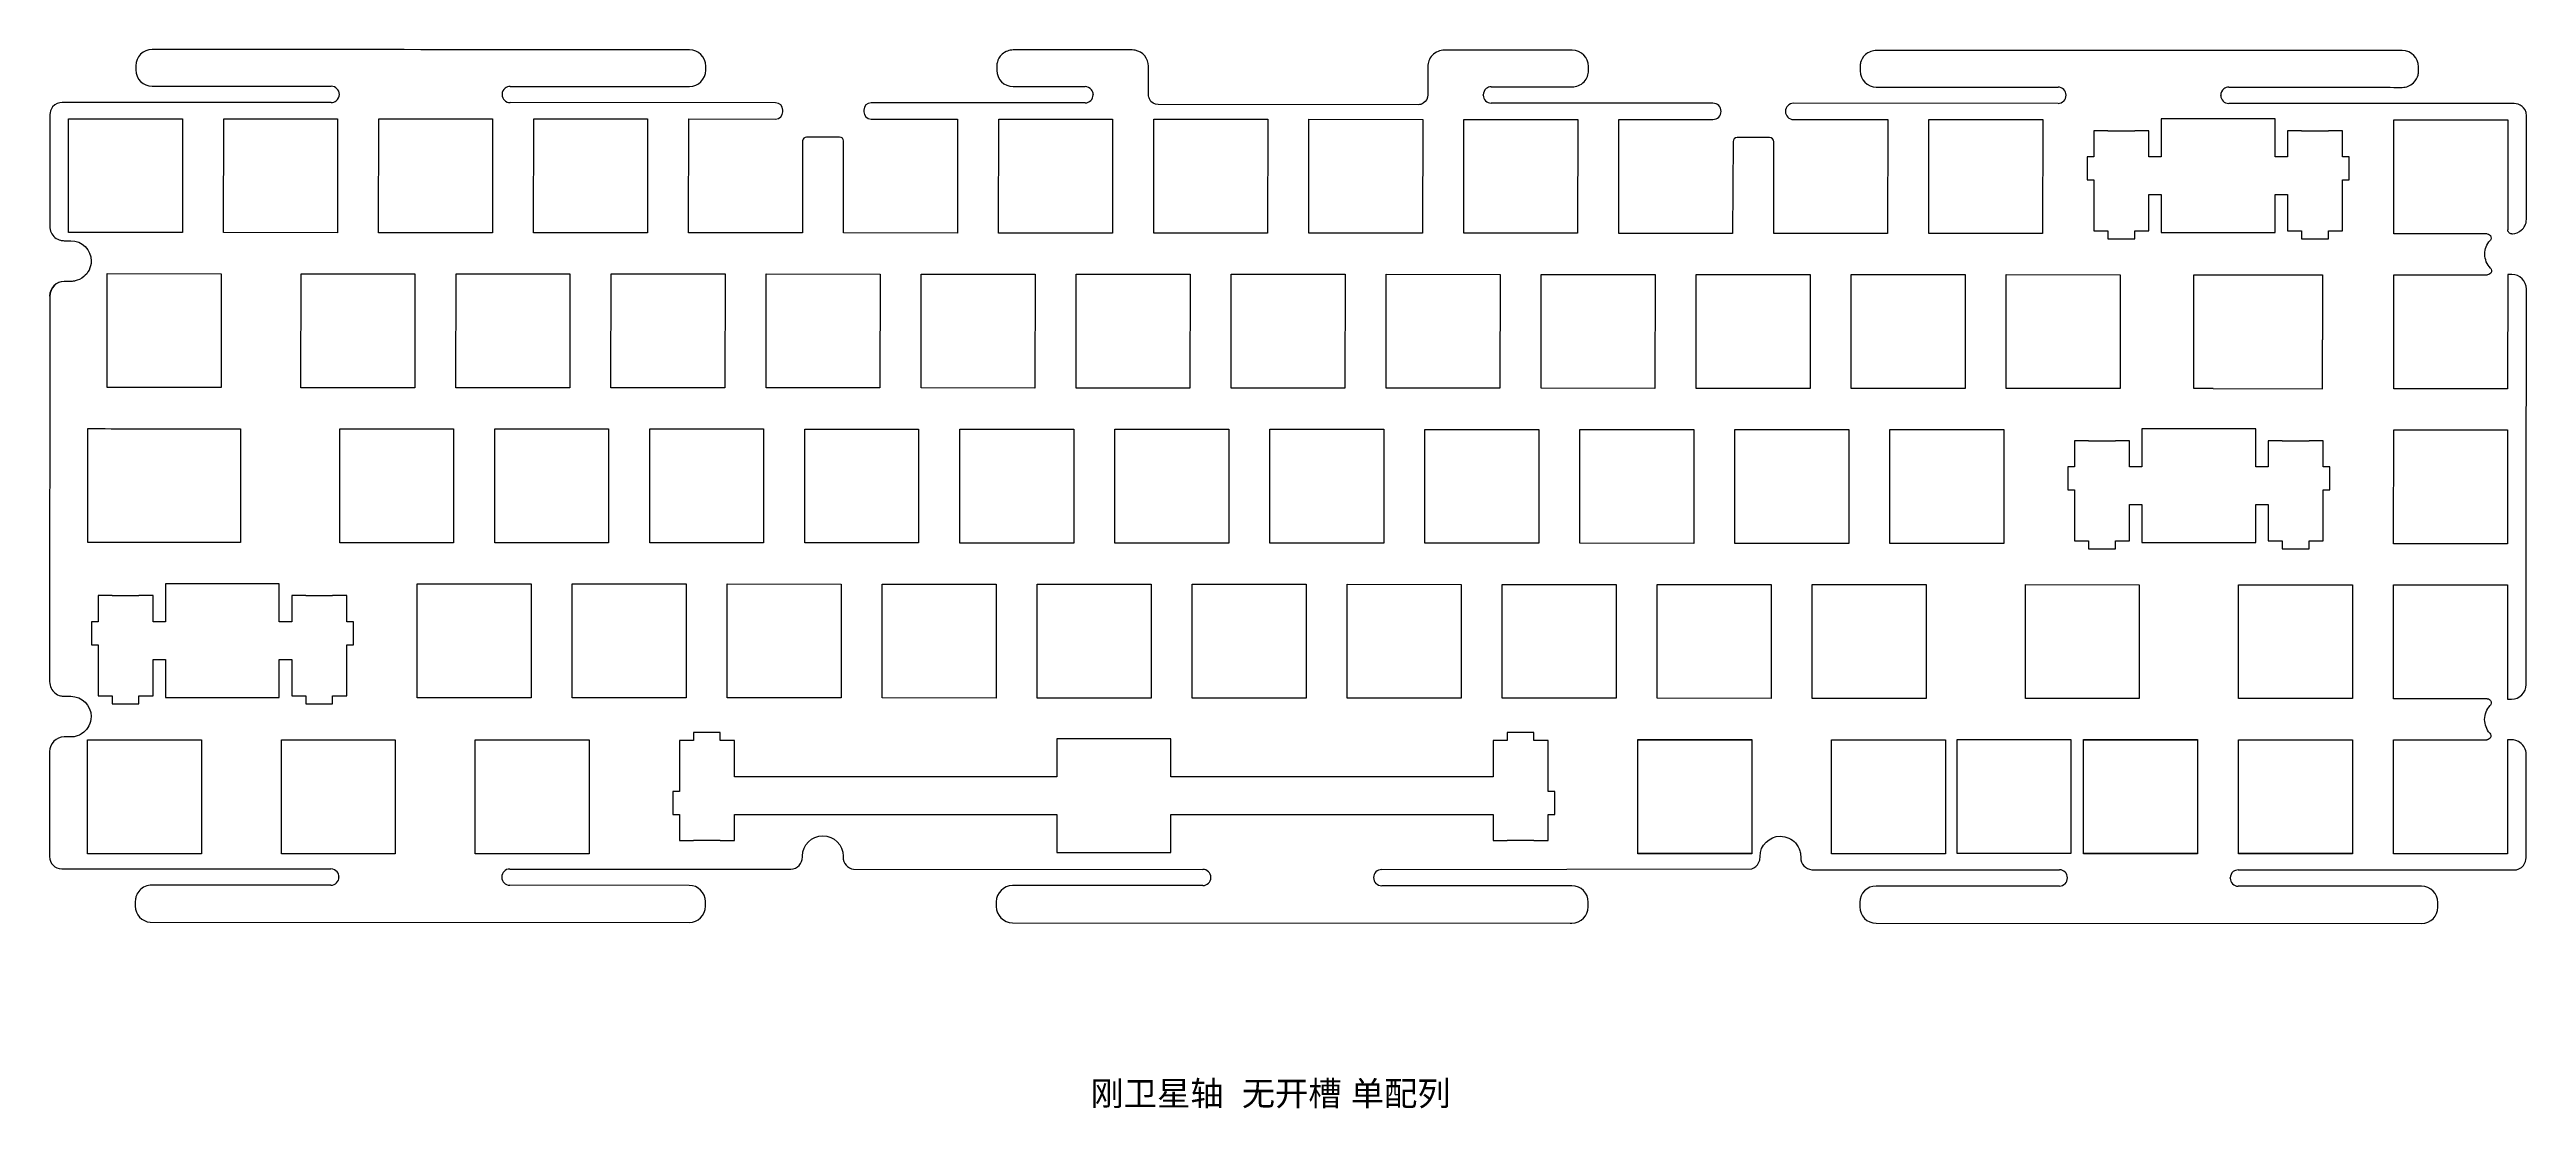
# Model space of a CAD drawing. Header units: millimetres. Extents: x -533 to 933, y 34 to 166.
# Drawn here: x 237.6 to 542, y 35.1 to 165.2 of the extents above; entities that cross this region are included whole.
import ezdxf

# ---------------------------------------------------------------- set-up
doc = ezdxf.new("R2010")
doc.units = ezdxf.units.MM
doc.header["$MEASUREMENT"] = 0
doc.layers.get('0').update_dxf_attribs({"lineweight": 0})

msp = doc.modelspace()

# ---------------------------------------------------------------- linework, layer by layer
at = {"color": 18, "lineweight": 25, "true_color": 0x000000}
for p, q in [((250.17, 160.74), (272.18, 160.73)), ((293.18, 159.71), (293.18, 159.73)), ((326.78, 158.7), (294.17, 158.72)), ((359.21, 158.69), (338.53, 158.7)), ((359.81, 158.69), (359.21, 158.69)), ((364.82, 158.69), (359.81, 158.69)), ((365.81, 159.7), (365.81, 159.68)), ((405.75, 158.46), (373.81, 158.48)), ((413.75, 159.65), (413.75, 159.67)), ((436.98, 158.65), (414.74, 158.66)), ((439.41, 158.65), (436.98, 158.65)), ((441.98, 158.65), (439.41, 158.65)), ((484.39, 158.63), (451.89, 158.64)), ((462.06, 160.64), (484.39, 160.63)), ((485.38, 159.64), (485.38, 159.62)), ((504.38, 159.61), (504.38, 159.63)), ((527.7, 158.6), (505.37, 158.62)), ((540.46, 158.6), (527.7, 158.6)), ((237.61, 157.25), (237.6, 143.55)), ((239.9, 156.74), (253.9, 156.74)), ((239.9, 142.74), (239.9, 156.74)), ((253.9, 156.74), (253.9, 142.74)), ((316.1, 142.71), (316.11, 156.71)), ((316.11, 156.71), (326.78, 156.7)), ((327.68, 157.6), (327.68, 157.8)), ((337.63, 157.8), (337.63, 157.6)), ((338.53, 156.7), (349.16, 156.69)), ((349.16, 156.69), (349.15, 142.69)), ((430.4, 142.65), (430.41, 156.65)), ((430.41, 156.65), (441.98, 156.65)), ((442.98, 157.65), (442.98, 157.65)), ((450.89, 157.64), (450.89, 157.64)), ((451.88, 156.64), (463.46, 156.64)), ((463.46, 156.64), (463.45, 142.64)), ((490.52, 155.27), (488.8, 155.27)), ((488.8, 155.27), (488.8, 152.04)), ((490.52, 155.27), (493.82, 155.27)), ((495.55, 155.27), (493.82, 155.27)), ((495.55, 152.04), (495.55, 155.27)), ((497.07, 156.74), (497.07, 152.04)), ((511.07, 156.74), (497.07, 156.74)), ((511.07, 152.04), (511.07, 156.74)), ((514.32, 155.27), (512.6, 155.27)), ((512.6, 155.27), (512.6, 152.04)), ((514.32, 155.27), (517.62, 155.27)), ((519.35, 155.27), (517.62, 155.27)), ((519.35, 152.04), (519.35, 155.27)), ((525.65, 142.6), (525.66, 156.6)), ((525.66, 156.6), (539.66, 156.6)), ((539.66, 156.6), (539.65, 143.1)), ((330.1, 154.03), (330.1, 142.7)), ((334.66, 154.48), (330.6, 154.48)), ((335.15, 142.7), (335.15, 154.03)), ((444.45, 153.93), (444.4, 142.65)), ((448.95, 154.42), (444.95, 154.42)), ((449.45, 142.64), (449.45, 153.92)), ((488.8, 152.04), (487.97, 152.04)), ((487.97, 152.04), (487.97, 149.24)), ((487.97, 149.24), (488.8, 149.24)), ((488.8, 149.24), (488.8, 142.97)), ((497.07, 152.04), (495.55, 152.04)), ((512.6, 152.04), (511.07, 152.04)), ((520.17, 152.04), (519.35, 152.04)), ((519.35, 142.97), (519.35, 149.24)), ((519.35, 149.24), (520.17, 149.24)), ((520.17, 149.24), (520.17, 152.04)), ((495.55, 142.97), (495.55, 147.44)), ((495.55, 147.44), (497.07, 147.44)), ((497.07, 147.44), (497.07, 142.74)), ((511.07, 142.74), (511.07, 147.44)), ((511.07, 147.44), (512.6, 147.44)), ((512.6, 147.44), (512.6, 142.97)), ((253.9, 142.74), (239.9, 142.74)), ((330.1, 142.7), (316.1, 142.71)), ((349.15, 142.69), (335.15, 142.7)), ((444.4, 142.65), (430.4, 142.65)), ((463.45, 142.64), (449.45, 142.64)), ((488.8, 142.97), (490.52, 142.97)), ((490.52, 142.97), (490.52, 141.99)), ((490.52, 141.99), (493.82, 141.99)), ((493.82, 141.99), (493.82, 142.97)), ((493.82, 142.97), (495.55, 142.97)), ((497.07, 142.74), (511.07, 142.74)), ((512.6, 142.97), (514.32, 142.97)), ((514.32, 142.97), (514.32, 141.99)), ((514.32, 141.99), (517.62, 141.99)), ((517.62, 141.99), (517.62, 142.97)), ((517.62, 142.97), (519.35, 142.97)), ((537.11, 142.6), (525.65, 142.6)), ((501.08, 123.57), (501.08, 137.57)), ((501.08, 137.57), (516.91, 137.56)), ((516.91, 137.56), (516.91, 129.56)), ((525.64, 123.55), (525.65, 137.55)), ((525.65, 137.55), (537.15, 137.55)), ((539.65, 137.6), (539.64, 123.55)), ((237.6, 134.95), (237.57, 87.55)), ((516.91, 123.56), (516.91, 129.56)), ((503.44, 123.57), (501.08, 123.57)), ((503.44, 123.57), (516.91, 123.56)), ((539.64, 123.55), (525.64, 123.55)), ((242.26, 104.65), (242.27, 118.65)), ((261.02, 118.64), (261.02, 104.64)), ((488.14, 117.17), (486.42, 117.17)), ((486.42, 117.17), (486.42, 113.94)), ((488.14, 117.17), (491.44, 117.17)), ((493.17, 117.17), (491.44, 117.17)), ((493.17, 113.94), (493.17, 117.17)), ((494.69, 118.64), (494.69, 113.94)), ((508.69, 118.64), (494.69, 118.64)), ((508.69, 113.94), (508.69, 118.64)), ((511.94, 117.17), (510.22, 117.17)), ((510.22, 117.17), (510.22, 113.94)), ((511.94, 117.17), (515.24, 117.17)), ((516.97, 117.17), (515.24, 117.17)), ((516.97, 113.94), (516.97, 117.17)), ((486.42, 113.94), (485.59, 113.94)), ((485.59, 113.94), (485.59, 111.14)), ((494.69, 113.94), (493.17, 113.94)), ((510.22, 113.94), (508.69, 113.94)), ((517.79, 113.94), (516.97, 113.94)), ((517.79, 111.14), (517.79, 113.94)), ((485.59, 111.14), (486.42, 111.14)), ((486.42, 111.14), (486.42, 104.87)), ((516.97, 104.87), (516.97, 111.14)), ((516.97, 111.14), (517.79, 111.14)), ((493.17, 104.87), (493.17, 109.34)), ((493.17, 109.34), (494.69, 109.34)), ((494.69, 109.34), (494.69, 104.64)), ((508.69, 104.64), (508.69, 109.34)), ((508.69, 109.34), (510.22, 109.34)), ((510.22, 109.34), (510.22, 104.87)), ((261.02, 104.64), (242.26, 104.65)), ((486.42, 104.87), (488.14, 104.87)), ((488.14, 104.87), (488.14, 103.89)), ((488.14, 103.89), (491.44, 103.89)), ((491.44, 103.89), (491.44, 104.87)), ((491.44, 104.87), (493.17, 104.87)), ((494.69, 104.64), (508.69, 104.64)), ((510.22, 104.87), (511.94, 104.87)), ((511.94, 104.87), (511.94, 103.89)), ((511.94, 103.89), (515.24, 103.89)), ((515.24, 103.89), (515.24, 104.87)), ((515.24, 104.87), (516.97, 104.87)), ((245.26, 98.12), (243.53, 98.12)), ((243.53, 98.12), (243.53, 94.89)), ((245.26, 98.12), (248.55, 98.12)), ((250.28, 98.12), (248.55, 98.12)), ((250.28, 94.89), (250.28, 98.12)), ((251.81, 99.59), (251.81, 94.89)), ((265.8, 99.59), (251.81, 99.59)), ((265.8, 94.89), (265.8, 99.59)), ((269.05, 98.12), (267.33, 98.12)), ((267.33, 98.12), (267.33, 94.89)), ((269.05, 98.12), (272.35, 98.12)), ((274.08, 98.12), (272.35, 98.12)), ((274.08, 94.89), (274.08, 98.12)), ((525.62, 85.45), (525.63, 99.45)), ((525.63, 99.45), (539.63, 99.45)), ((539.63, 99.45), (539.62, 85.4)), ((243.53, 94.89), (242.7, 94.89)), ((242.7, 94.89), (242.7, 92.09)), ((251.81, 94.89), (250.28, 94.89)), ((267.33, 94.89), (265.8, 94.89)), ((274.91, 94.89), (274.08, 94.89)), ((274.91, 92.09), (274.91, 94.89)), ((242.7, 92.09), (243.53, 92.09)), ((243.53, 92.09), (243.53, 85.82)), ((274.08, 85.82), (274.08, 92.09)), ((274.08, 92.09), (274.91, 92.09)), ((250.28, 85.82), (250.28, 90.29)), ((250.28, 90.29), (251.81, 90.29)), ((251.81, 90.29), (251.81, 85.59)), ((265.8, 85.59), (265.8, 90.29)), ((265.8, 90.29), (267.33, 90.29)), ((267.33, 90.29), (267.33, 85.82)), ((243.53, 85.82), (245.26, 85.82)), ((245.26, 85.82), (245.26, 84.84)), ((248.55, 84.84), (248.55, 85.82)), ((248.55, 85.82), (250.28, 85.82)), ((251.81, 85.59), (265.8, 85.59)), ((267.33, 85.82), (269.05, 85.82)), ((269.05, 85.82), (269.05, 84.84)), ((272.35, 84.84), (272.35, 85.82)), ((272.35, 85.82), (274.08, 85.82)), ((537.13, 85.45), (525.62, 85.45)), ((245.26, 84.84), (248.55, 84.84)), ((269.05, 84.84), (272.35, 84.84)), ((242.24, 80.4), (256.24, 80.4)), ((242.24, 66.4), (242.24, 80.4)), ((256.24, 80.4), (256.24, 66.4)), ((266.05, 80.4), (280.05, 80.4)), ((266.05, 66.4), (266.05, 80.4)), ((280.05, 80.4), (280.05, 66.4)), ((289.87, 80.4), (303.87, 80.4)), ((289.87, 66.4), (289.87, 80.4)), ((303.87, 80.4), (303.87, 66.4)), ((316.69, 80.31), (314.97, 80.31)), ((314.97, 80.31), (314.97, 74.04)), ((319.99, 81.29), (316.69, 81.29)), ((316.69, 81.29), (316.69, 80.31)), ((319.99, 80.31), (319.99, 81.29)), ((321.72, 80.31), (319.99, 80.31)), ((321.72, 75.84), (321.72, 80.31)), ((375.34, 80.54), (361.34, 80.54)), ((361.34, 80.54), (361.34, 75.84)), ((375.34, 75.84), (375.34, 80.54)), ((416.69, 80.31), (414.97, 80.31)), ((414.97, 80.31), (414.97, 75.84)), ((419.99, 81.29), (416.69, 81.29)), ((416.69, 81.29), (416.69, 80.31)), ((419.99, 80.31), (419.99, 81.29)), ((421.72, 80.31), (419.99, 80.31)), ((421.72, 74.04), (421.72, 80.31)), ((432.74, 67.45), (432.75, 80.45)), ((432.74, 80.4), (446.74, 80.4)), ((432.74, 66.4), (432.74, 80.4)), ((432.75, 80.45), (437.25, 80.45)), ((437.25, 80.45), (441.25, 80.45)), ((446.74, 80.4), (446.74, 66.4)), ((456.55, 80.4), (470.55, 80.4)), ((456.55, 66.4), (456.55, 80.4)), ((470.55, 80.4), (470.55, 66.4)), ((487.51, 80.4), (501.51, 80.4)), ((487.51, 66.4), (487.51, 80.4)), ((501.51, 80.4), (501.51, 66.4)), ((506.56, 80.4), (520.56, 80.4)), ((506.56, 66.4), (506.56, 80.4)), ((520.56, 80.4), (520.56, 66.4)), ((525.61, 66.4), (525.62, 80.4)), ((525.61, 66.4), (525.61, 80.4)), ((525.62, 80.4), (537.08, 80.4)), ((539.62, 80.4), (539.61, 66.4)), ((539.61, 80.4), (539.61, 66.4)), ((237.57, 78.95), (237.56, 66.05)), ((314.97, 74.04), (314.14, 74.04)), ((314.14, 74.04), (314.14, 71.24)), ((361.34, 75.84), (321.72, 75.84)), ((414.97, 75.84), (375.34, 75.84)), ((422.54, 74.04), (421.72, 74.04)), ((422.54, 71.24), (422.54, 74.04)), ((314.14, 71.24), (314.97, 71.24)), ((314.97, 71.24), (314.97, 68.01)), ((321.72, 68.01), (321.72, 71.24)), ((321.72, 71.24), (361.34, 71.24)), ((361.34, 71.24), (361.34, 66.54)), ((375.34, 66.54), (375.34, 71.24)), ((375.34, 71.24), (414.97, 71.24)), ((414.97, 71.24), (414.97, 68.01)), ((421.72, 68.01), (421.72, 71.24)), ((421.72, 71.24), (422.54, 71.24)), ((314.97, 68.01), (316.69, 68.01)), ((319.99, 68.01), (316.69, 68.01)), ((319.99, 68.01), (321.72, 68.01)), ((414.97, 68.01), (416.69, 68.01)), ((419.99, 68.01), (416.69, 68.01)), ((419.99, 68.01), (421.72, 68.01)), ((432.74, 66.45), (432.74, 67.45)), ((446.74, 67.4), (446.74, 66.44)), ((256.24, 66.4), (242.24, 66.4)), ((280.05, 66.4), (266.05, 66.4)), ((303.87, 66.4), (289.87, 66.4)), ((294.12, 64.52), (328.68, 64.5)), ((336.37, 64.5), (379.29, 64.48)), ((361.34, 66.54), (375.34, 66.54)), ((361.34, 66.54), (375.34, 66.54)), ((401.27, 64.46), (446.74, 64.54)), ((446.74, 66.44), (432.74, 66.45)), ((446.74, 66.4), (432.74, 66.4)), ((454.13, 64.44), (484.56, 64.43)), ((470.55, 66.4), (456.55, 66.4)), ((501.51, 66.4), (487.51, 66.4)), ((520.56, 66.4), (506.56, 66.4)), ((539.61, 66.4), (525.61, 66.4)), ((539.61, 66.4), (525.61, 66.4)), ((272.14, 62.53), (249.94, 62.54)), ((273.13, 63.54), (273.13, 63.52)), ((293.13, 63.51), (293.13, 63.53)), ((316.16, 62.51), (294.12, 62.52)), ((379.29, 62.48), (355.91, 62.48)), ((380.28, 63.49), (380.28, 63.47)), ((400.28, 63.46), (400.28, 63.47)), ((424.43, 62.46), (401.27, 62.47)), ((484.56, 62.43), (462.03, 62.43)), ((485.55, 63.44), (485.55, 63.42)), ((505.55, 63.4), (505.55, 63.42)), ((529.07, 62.4), (506.54, 62.41)), ((249.93, 57.98), (316.16, 57.94)), ((355.9, 57.92), (424.43, 57.88)), ((462.03, 57.86), (529.07, 57.83))]:
    msp.add_line(p, q, dxfattribs=at)
for points in [[(272.95, 142.73), (258.95, 142.74), (258.96, 156.74), (272.96, 156.73)], [(278.01, 156.73), (292.01, 156.72), (292, 142.72), (278, 142.73)], [(311.06, 156.71), (311.05, 142.71), (297.05, 142.72), (297.06, 156.72)], [(354.21, 156.69), (368.21, 156.68), (368.2, 142.68), (354.2, 142.69)], [(373.25, 142.68), (373.26, 156.68), (387.26, 156.67), (387.25, 142.67)], [(392.3, 142.67), (392.31, 156.67), (406.31, 156.66), (406.3, 142.66)], [(425.35, 142.66), (411.35, 142.66), (411.36, 156.66), (425.36, 156.66)], [(468.51, 156.63), (482.51, 156.63), (482.5, 142.63), (468.5, 142.63)], [(244.66, 137.7), (258.66, 137.69), (258.65, 123.69), (244.65, 123.7)], [(268.47, 137.68), (282.47, 137.68), (282.46, 123.68), (268.46, 123.68)], [(287.51, 123.67), (287.52, 137.67), (301.52, 137.67), (301.51, 123.67)], [(306.57, 137.66), (320.57, 137.66), (320.56, 123.66), (306.56, 123.66)], [(325.62, 137.66), (339.62, 137.65), (339.61, 123.65), (325.61, 123.66)], [(344.67, 137.65), (358.67, 137.64), (358.66, 123.64), (344.66, 123.65)], [(363.71, 123.64), (363.72, 137.64), (377.72, 137.63), (377.71, 123.63)], [(382.76, 123.63), (382.77, 137.63), (396.77, 137.62), (396.76, 123.62)], [(401.82, 137.62), (415.82, 137.61), (415.81, 123.61), (401.81, 123.62)], [(434.87, 137.6), (434.86, 123.6), (420.86, 123.61), (420.87, 137.61)], [(439.91, 123.6), (439.92, 137.6), (453.92, 137.59), (453.91, 123.59)], [(472.96, 123.58), (458.96, 123.59), (458.97, 137.59), (472.97, 137.58)], [(492.01, 123.57), (478.01, 123.58), (478.02, 137.58), (492.02, 137.57)], [(287.22, 104.62), (273.22, 104.63), (273.22, 118.63), (287.22, 118.62)], [(306.27, 118.61), (306.27, 104.61), (292.27, 104.62), (292.27, 118.62)], [(325.32, 118.61), (325.32, 104.61), (311.32, 104.61), (311.32, 118.61)], [(344.37, 118.6), (344.37, 104.6), (330.37, 104.6), (330.37, 118.6)], [(363.42, 104.59), (349.42, 104.59), (349.42, 118.59), (363.42, 118.59)], [(368.47, 118.58), (382.47, 118.58), (382.47, 104.58), (368.47, 104.58)], [(387.52, 118.57), (401.52, 118.57), (401.52, 104.57), (387.52, 104.57)], [(406.57, 104.56), (406.57, 118.56), (420.57, 118.56), (420.57, 104.56)], [(439.62, 118.55), (439.62, 104.55), (425.62, 104.56), (425.62, 118.56)], [(458.67, 104.54), (444.67, 104.55), (444.67, 118.55), (458.67, 118.54)], [(463.72, 118.54), (477.72, 118.53), (477.72, 104.53), (463.72, 104.54)], [(539.63, 104.5), (525.63, 104.5), (525.64, 118.5), (539.64, 118.5)], [(282.74, 99.58), (296.74, 99.57), (296.73, 85.57), (282.73, 85.58)], [(315.78, 85.56), (301.78, 85.57), (301.79, 99.57), (315.79, 99.56)], [(320.83, 85.56), (320.84, 99.56), (334.84, 99.55), (334.83, 85.55)], [(339.89, 99.55), (353.89, 99.54), (353.88, 85.54), (339.88, 85.55)], [(358.93, 85.54), (358.94, 99.54), (372.94, 99.53), (372.93, 85.53)], [(377.98, 85.53), (377.99, 99.53), (391.99, 99.52), (391.98, 85.52)], [(397.03, 85.52), (397.04, 99.52), (411.04, 99.51), (411.03, 85.51)], [(430.08, 85.5), (416.08, 85.51), (416.09, 99.51), (430.09, 99.5)], [(435.14, 99.5), (449.14, 99.49), (449.13, 85.49), (435.13, 85.5)], [(454.18, 85.49), (454.19, 99.49), (468.19, 99.48), (468.18, 85.48)], [(480.38, 85.48), (480.38, 99.48), (494.38, 99.47), (494.38, 85.47)], [(506.58, 99.46), (520.58, 99.46), (520.57, 85.46), (506.57, 85.46)], [(471.99, 80.43), (485.97, 80.42), (485.96, 66.42), (471.99, 66.43)], [(487.52, 80.42), (501.52, 80.42), (501.51, 66.42), (487.51, 66.42)], [(506.57, 80.41), (520.57, 80.41), (520.56, 66.41), (506.56, 66.41)]]:
    msp.add_lwpolyline(points, close=True, dxfattribs=at)
for points, knots in [([(294.17, 160.72), (301.51, 160.72), (308.85, 160.71), (316.2, 160.71), (317.3, 160.71), (318.2, 161.6), (318.2, 162.71), (318.2, 162.88), (318.2, 163.04), (318.2, 163.21), (318.2, 164.32), (317.3, 165.21), (316.2, 165.21), (294.19, 165.22), (272.18, 165.24), (250.17, 165.25), (249.06, 165.25), (248.17, 164.35), (248.17, 163.25), (248.17, 163.08), (248.17, 162.91), (248.17, 162.74), (248.17, 161.64), (249.06, 160.74), (250.17, 160.74)], [0, 0, 0, 0, 1, 1, 1, 2, 2, 2, 3, 3, 3, 4, 4, 4, 5, 5, 5, 6, 6, 6, 7, 7, 7, 8, 8, 8, 8]), ([(373.81, 158.48), (373.36, 158.48), (372.94, 158.72), (372.72, 159.18), (372.66, 159.32), (372.61, 159.49), (372.61, 159.68), (372.61, 160.06), (372.61, 160.48), (372.61, 160.79), (372.61, 161.46), (372.61, 161.85), (372.61, 162.28), (372.61, 162.54), (372.61, 162.82), (372.61, 163.19), (372.62, 164.13), (371.91, 164.99), (370.97, 165.15), (370.85, 165.18), (370.74, 165.19), (370.62, 165.19), (367.77, 165.19), (364.93, 165.19), (362.46, 165.19), (361.01, 165.19), (359.69, 165.19), (358.57, 165.19), (358.06, 165.19), (357.64, 165.19), (357.05, 165.19), (356.72, 165.19), (356.36, 165.19), (355.97, 165.19), (355.54, 165.19), (355, 165.01), (354.63, 164.68), (354.29, 164.37), (354.1, 163.96), (354.04, 163.71), (354, 163.57), (353.97, 163.42), (353.97, 163.19), (353.97, 163.06), (353.97, 162.83), (353.97, 162.69), (353.97, 161.59), (354.86, 160.69), (355.97, 160.69), (358.92, 160.69), (361.87, 160.69), (364.82, 160.69)], [0, 0, 0, 0, 1, 1, 1, 2, 2, 2, 3, 3, 3, 4, 4, 4, 5, 5, 5, 6, 6, 6, 7, 7, 7, 8, 8, 8, 9, 9, 9, 10, 10, 10, 11, 11, 11, 12, 12, 12, 13, 13, 13, 14, 14, 14, 15, 15, 15, 16, 16, 16, 17, 17, 17, 17]), ([(426.7, 162.65), (426.7, 162.82), (426.7, 162.99), (426.7, 163.16), (426.7, 164.26), (425.8, 165.16), (424.7, 165.16), (421.63, 165.16), (418.57, 165.16), (415.92, 165.16), (414.43, 165.16), (413.07, 165.17), (411.91, 165.17), (411.32, 165.17), (410.84, 165.17), (410.16, 165.17), (409.8, 165.17), (409.39, 165.17), (408.95, 165.17), (408.49, 165.17), (407.89, 164.96), (407.48, 164.52), (407.13, 164.14), (406.95, 163.61), (406.95, 163.17), (406.95, 162.71), (406.95, 162.28), (406.95, 161.86), (406.95, 161.28), (406.95, 160.74), (406.95, 160.24), (406.95, 160.05), (406.95, 159.87), (406.95, 159.66), (406.95, 159.32), (406.75, 158.88), (406.39, 158.65), (406.2, 158.53), (405.96, 158.46), (405.75, 158.46)], [0, 0, 0, 0, 1, 1, 1, 2, 2, 2, 3, 3, 3, 4, 4, 4, 5, 5, 5, 6, 6, 6, 7, 7, 7, 8, 8, 8, 9, 9, 9, 10, 10, 10, 11, 11, 11, 12, 12, 12, 13, 13, 13, 13]), ([(505.37, 160.62), (509.42, 160.61), (513.46, 160.61), (517.06, 160.61), (518.89, 160.61), (520.6, 160.61), (522.13, 160.61), (522.83, 160.61), (523.5, 160.61), (524.12, 160.61), (524.56, 160.61), (525.06, 160.61), (525.65, 160.6), (525.98, 160.6), (526.33, 160.6), (526.7, 160.6), (527.16, 160.6), (527.7, 160.8), (528.07, 161.14), (528.41, 161.46), (528.58, 161.86), (528.64, 162.11), (528.67, 162.24), (528.7, 162.39), (528.7, 162.6), (528.7, 162.74), (528.7, 162.97), (528.7, 163.11), (528.7, 164.21), (527.81, 165.11), (526.7, 165.11), (513.74, 165.11), (500.77, 165.12), (490.03, 165.13), (484.66, 165.13), (479.85, 165.13), (475.87, 165.13), (474.78, 165.13), (473.76, 165.13), (472.8, 165.14), (472.21, 165.14), (471.64, 165.14), (470.96, 165.14), (468.71, 165.14), (465.65, 165.14), (462.07, 165.14), (461.64, 165.14), (461.1, 164.96), (460.73, 164.63), (460.38, 164.31), (460.2, 163.89), (460.13, 163.65), (460.09, 163.51), (460.07, 163.36), (460.07, 163.14), (460.07, 163.01), (460.07, 162.78), (460.07, 162.64), (460.07, 161.53), (460.96, 160.64), (462.06, 160.64)], [0, 0, 0, 0, 1, 1, 1, 2, 2, 2, 3, 3, 3, 4, 4, 4, 5, 5, 5, 6, 6, 6, 7, 7, 7, 8, 8, 8, 9, 9, 9, 10, 10, 10, 11, 11, 11, 12, 12, 12, 13, 13, 13, 14, 14, 14, 15, 15, 15, 16, 16, 16, 17, 17, 17, 18, 18, 18, 19, 19, 19, 20, 20, 20, 20]), ([(414.74, 160.66), (416.66, 160.66), (418.58, 160.66), (420.27, 160.66), (421.33, 160.66), (422.31, 160.66), (423.13, 160.66), (423.48, 160.66), (423.8, 160.66), (424.22, 160.66), (424.37, 160.66), (424.53, 160.66), (424.7, 160.66), (425.15, 160.66), (425.75, 160.86), (426.16, 161.29), (426.52, 161.67), (426.7, 162.21), (426.7, 162.65)], [0, 0, 0, 0, 1, 1, 1, 2, 2, 2, 3, 3, 3, 4, 4, 4, 5, 5, 5, 6, 6, 6, 6]), ([(272.18, 158.73), (264.86, 158.74), (257.55, 158.74), (251.52, 158.74), (250.85, 158.74), (250.22, 158.74), (249.49, 158.74), (249.4, 158.74), (249.31, 158.74), (249.22, 158.74), (249.09, 158.74), (249.06, 158.74), (248.99, 158.74), (247.36, 158.74), (245.29, 158.75), (243.5, 158.75), (242.41, 158.75), (241.42, 158.75), (240.68, 158.75), (240.38, 158.75), (240.12, 158.75), (239.76, 158.75), (239.56, 158.75), (239.34, 158.75), (239.11, 158.75), (238.74, 158.75), (238.24, 158.56), (237.94, 158.19), (237.71, 157.91), (237.61, 157.55), (237.61, 157.25)], [0, 0, 0, 0, 1, 1, 1, 2, 2, 2, 3, 3, 3, 4, 4, 4, 5, 5, 5, 6, 6, 6, 7, 7, 7, 8, 8, 8, 9, 9, 9, 10, 10, 10, 10]), ([(272.18, 158.73), (272.41, 158.73), (272.63, 158.81), (272.8, 158.95), (273.04, 159.14), (273.18, 159.43), (273.18, 159.73)], [0, 0, 0, 0, 1, 1, 1, 2, 2, 2, 2]), ([(294.17, 160.72), (293.95, 160.72), (293.73, 160.64), (293.55, 160.51), (293.32, 160.32), (293.18, 160.03), (293.18, 159.73)], [0, 0, 0, 0, 1, 1, 1, 2, 2, 2, 2]), ([(365.81, 159.7), (365.81, 159.92), (365.74, 160.14), (365.6, 160.31), (365.41, 160.54), (365.12, 160.69), (364.82, 160.69)], [0, 0, 0, 0, 1, 1, 1, 2, 2, 2, 2]), ([(414.74, 160.66), (414.52, 160.66), (414.3, 160.58), (414.12, 160.44), (413.89, 160.26), (413.75, 159.97), (413.75, 159.67)], [0, 0, 0, 0, 1, 1, 1, 2, 2, 2, 2]), ([(505.37, 160.62), (505.15, 160.62), (504.93, 160.54), (504.76, 160.4), (504.53, 160.21), (504.38, 159.92), (504.38, 159.63)], [0, 0, 0, 0, 1, 1, 1, 2, 2, 2, 2]), ([(504.38, 159.61), (504.38, 159.06), (504.83, 158.62), (505.37, 158.62), (505.37, 158.62), (505.37, 158.62), (505.37, 158.62)], [0, 0, 0, 0, 1, 1, 1, 2, 2, 2, 2]), ([(540.15, 142.6), (540.16, 142.6), (540.21, 142.6), (540.25, 142.6), (540.64, 142.62), (541.01, 142.75), (541.36, 143.07), (541.66, 143.34), (541.95, 143.75), (541.95, 144.4), (541.95, 145.15), (541.95, 146.12), (541.95, 147.29), (541.95, 149.02), (541.95, 151.12), (541.95, 152.95), (541.95, 154.27), (541.96, 155.43), (541.96, 156.29), (541.96, 156.59), (541.96, 156.85), (541.96, 157.1), (541.96, 157.69), (541.67, 158.04), (541.41, 158.26), (541.1, 158.51), (540.78, 158.6), (540.46, 158.6)], [0, 0, 0, 0, 1, 1, 1, 2, 2, 2, 3, 3, 3, 4, 4, 4, 5, 5, 5, 6, 6, 6, 7, 7, 7, 8, 8, 8, 9, 9, 9, 9]), ([(337.63, 157.6), (337.63, 157.1), (338.03, 156.7), (338.53, 156.7), (338.53, 156.7), (338.53, 156.7), (338.53, 156.7)], [0, 0, 0, 0, 1, 1, 1, 2, 2, 2, 2]), ([(237.58, 143.55), (237.58, 142.97), (237.86, 142.46), (238.23, 142.16), (238.44, 141.98), (238.68, 141.87), (238.89, 141.81), (239.03, 141.78), (239.17, 141.75), (239.37, 141.75), (239.58, 141.75), (239.95, 141.75), (240.18, 141.75), (241.56, 141.75), (242.68, 140.63), (242.68, 139.25), (242.68, 138.44), (242.27, 137.74), (241.78, 137.33), (241.43, 137.04), (241.04, 136.88), (240.72, 136.81), (240.59, 136.78), (240.4, 136.75), (240.17, 136.75), (239.96, 136.75), (239.59, 136.75), (239.37, 136.75), (238.38, 136.75), (237.57, 135.94), (237.57, 134.95)], [0, 0, 0, 0, 1, 1, 1, 2, 2, 2, 3, 3, 3, 4, 4, 4, 5, 5, 5, 6, 6, 6, 7, 7, 7, 8, 8, 8, 9, 9, 9, 10, 10, 10, 10]), ([(540.15, 142.6), (540.02, 142.6), (539.89, 142.65), (539.8, 142.74), (539.7, 142.84), (539.65, 142.97), (539.65, 143.1)], [0, 0, 0, 0, 1, 1, 1, 2, 2, 2, 2]), ([(537.52, 138.39), (537.1, 138.84), (536.84, 139.44), (536.84, 140.1), (536.84, 140.74), (537.09, 141.32), (537.48, 141.77)], [0, 0, 0, 0, 1, 1, 1, 2, 2, 2, 2]), ([(537.11, 142.6), (537.22, 142.6), (537.33, 142.56), (537.41, 142.49), (537.5, 142.43), (537.57, 142.33), (537.59, 142.23), (537.62, 142.12), (537.61, 142), (537.57, 141.9), (537.55, 141.85), (537.52, 141.81), (537.48, 141.77)], [0, 0, 0, 0, 1, 1, 1, 2, 2, 2, 3, 3, 3, 4, 4, 4, 4]), ([(537.52, 138.39), (537.56, 138.35), (537.59, 138.3), (537.61, 138.25), (537.66, 138.15), (537.67, 138.04), (537.64, 137.93), (537.61, 137.82), (537.55, 137.72), (537.46, 137.66), (537.37, 137.59), (537.26, 137.55), (537.15, 137.55)], [0, 0, 0, 0, 1, 1, 1, 2, 2, 2, 3, 3, 3, 4, 4, 4, 4]), ([(539.62, 85.4), (539.79, 85.4), (539.95, 85.4), (540.12, 85.4), (541.11, 85.4), (541.92, 86.2), (541.92, 87.2), (541.93, 103.4), (541.94, 119.6), (541.95, 135.8), (541.95, 136.79), (541.14, 137.6), (540.15, 137.6), (539.98, 137.6), (539.81, 137.6), (539.65, 137.6)], [0, 0, 0, 0, 1, 1, 1, 2, 2, 2, 3, 3, 3, 4, 4, 4, 5, 5, 5, 5]), ([(242.27, 118.65), (244.17, 118.65), (246.08, 118.64), (247.98, 118.64), (247.99, 118.64), (247.99, 118.64), (248, 118.64), (248.01, 118.64), (248.02, 118.64), (248.03, 118.64), (252.03, 118.64), (256.03, 118.64), (260.03, 118.64), (260.36, 118.64), (260.69, 118.64), (261.02, 118.64)], [0, 0, 0, 0, 1, 1, 1, 2, 2, 2, 3, 3, 3, 4, 4, 4, 5, 5, 5, 5]), ([(237.57, 87.55), (237.57, 86.97), (237.86, 86.46), (238.22, 86.16), (238.44, 85.98), (238.68, 85.87), (238.89, 85.81), (239.03, 85.78), (239.16, 85.75), (239.37, 85.75), (239.58, 85.75), (239.95, 85.75), (240.17, 85.75), (241.55, 85.75), (242.67, 84.63), (242.67, 83.25), (242.67, 82.44), (242.27, 81.74), (241.77, 81.33), (241.42, 81.04), (241.04, 80.88), (240.72, 80.81), (240.58, 80.78), (240.4, 80.75), (240.17, 80.75), (239.96, 80.75), (239.59, 80.75), (239.37, 80.75), (238.37, 80.75), (237.57, 79.94), (237.57, 78.95)], [0, 0, 0, 0, 1, 1, 1, 2, 2, 2, 3, 3, 3, 4, 4, 4, 5, 5, 5, 6, 6, 6, 7, 7, 7, 8, 8, 8, 9, 9, 9, 10, 10, 10, 10]), ([(537.13, 85.45), (537.24, 85.45), (537.35, 85.41), (537.43, 85.34), (537.52, 85.27), (537.59, 85.18), (537.61, 85.07), (537.64, 84.96), (537.63, 84.85), (537.58, 84.74), (537.56, 84.69), (537.53, 84.65), (537.49, 84.61)], [0, 0, 0, 0, 1, 1, 1, 2, 2, 2, 3, 3, 3, 4, 4, 4, 4]), ([(537.45, 81.23), (537.06, 81.67), (536.82, 82.26), (536.82, 82.9), (536.82, 83.56), (537.07, 84.16), (537.49, 84.61)], [0, 0, 0, 0, 1, 1, 1, 2, 2, 2, 2]), ([(441.25, 80.45), (442.36, 80.45), (443.46, 80.45), (444.12, 80.45), (444.34, 80.45), (444.51, 80.45), (444.61, 80.45), (444.72, 80.45), (444.84, 80.45), (445.03, 80.45), (445.23, 80.45), (445.47, 80.45), (445.75, 80.44), (445.75, 80.44), (445.77, 80.44), (445.78, 80.44), (445.78, 80.44), (445.79, 80.44), (445.8, 80.44), (446.11, 80.44), (446.43, 80.44), (446.75, 80.44)], [0, 0, 0, 0, 1, 1, 1, 2, 2, 2, 3, 3, 3, 4, 4, 4, 5, 5, 5, 6, 6, 6, 7, 7, 7, 7]), ([(446.75, 80.44), (446.75, 80.19), (446.75, 79.94), (446.75, 79.77), (446.75, 79.68), (446.75, 79.63), (446.75, 79.5), (446.75, 79.49), (446.75, 79.48), (446.75, 79.48), (446.75, 79.46), (446.75, 79.46), (446.75, 79.44), (446.75, 77.02), (446.75, 74.59), (446.74, 72.61), (446.74, 71.94), (446.74, 71.33), (446.74, 70.78), (446.74, 70.32), (446.74, 69.91), (446.74, 69.55), (446.74, 69.33), (446.74, 69.09), (446.74, 68.76), (446.74, 68.4), (446.74, 67.95), (446.74, 67.44), (446.74, 67.43), (446.74, 67.41), (446.74, 67.4)], [0, 0, 0, 0, 1, 1, 1, 2, 2, 2, 3, 3, 3, 4, 4, 4, 5, 5, 5, 6, 6, 6, 7, 7, 7, 8, 8, 8, 9, 9, 9, 10, 10, 10, 10]), ([(506.54, 64.41), (513.15, 64.41), (519.77, 64.41), (525.42, 64.41), (528.25, 64.41), (530.84, 64.41), (533.08, 64.41), (533.96, 64.41), (534.78, 64.41), (535.54, 64.41), (536.04, 64.41), (536.6, 64.41), (537.26, 64.41), (538.16, 64.41), (539.22, 64.4), (540.41, 64.4), (540.79, 64.4), (541.29, 64.6), (541.58, 64.97), (541.81, 65.25), (541.91, 65.62), (541.91, 65.9), (541.91, 68.84), (541.91, 71.78), (541.91, 74.18), (541.92, 75.81), (541.92, 77.16), (541.92, 78.16), (541.92, 78.31), (541.92, 78.46), (541.92, 78.6), (541.92, 79.28), (541.6, 79.69), (541.31, 79.95), (540.86, 80.34), (540.41, 80.4), (540.12, 80.4), (539.87, 80.4), (539.74, 80.4), (539.62, 80.4)], [0, 0, 0, 0, 1, 1, 1, 2, 2, 2, 3, 3, 3, 4, 4, 4, 5, 5, 5, 6, 6, 6, 7, 7, 7, 8, 8, 8, 9, 9, 9, 10, 10, 10, 11, 11, 11, 12, 12, 12, 13, 13, 13, 13]), ([(537.45, 81.23), (537.52, 81.15), (537.57, 81.04), (537.58, 80.94), (537.59, 80.83), (537.56, 80.71), (537.5, 80.62), (537.44, 80.53), (537.34, 80.46), (537.24, 80.43), (537.19, 80.41), (537.13, 80.4), (537.08, 80.4)], [0, 0, 0, 0, 1, 1, 1, 2, 2, 2, 3, 3, 3, 4, 4, 4, 4]), ([(328.68, 64.5), (329.47, 64.55), (330.08, 65.2), (330.09, 66), (330.09, 66), (330.09, 66), (330.09, 66), (330.09, 66.04), (330.09, 66.07), (330.09, 66.11), (330.09, 67.49), (331.21, 68.61), (332.59, 68.6), (333.97, 68.6), (335.09, 67.48), (335.09, 66.1), (335.09, 66.06), (335.09, 66.02), (335.09, 65.99), (335.08, 65.23), (335.64, 64.6), (336.37, 64.5)], [0, 0, 0, 0, 1, 1, 1, 2, 2, 2, 3, 3, 3, 4, 4, 4, 5, 5, 5, 6, 6, 6, 7, 7, 7, 7]), ([(446.74, 64.54), (447.14, 64.67), (447.45, 64.98), (447.59, 65.26), (447.66, 65.4), (447.7, 65.52), (447.73, 65.61), (447.74, 65.68), (447.77, 65.8), (447.77, 65.96), (447.77, 65.98), (447.77, 66.02), (447.77, 66.05), (447.77, 67.43), (448.89, 68.55), (450.27, 68.55), (451.02, 68.55), (451.69, 68.2), (452.12, 67.72), (452.39, 67.43), (452.56, 67.09), (452.66, 66.76), (452.72, 66.55), (452.77, 66.39), (452.77, 66.04), (452.77, 66.01), (452.77, 65.97), (452.77, 65.94), (452.77, 65.15), (453.36, 64.51), (454.13, 64.44)], [0, 0, 0, 0, 1, 1, 1, 2, 2, 2, 3, 3, 3, 4, 4, 4, 5, 5, 5, 6, 6, 6, 7, 7, 7, 8, 8, 8, 9, 9, 9, 10, 10, 10, 10]), ([(237.56, 66.05), (237.56, 65.22), (238.23, 64.55), (239.06, 64.55), (250.09, 64.54), (261.12, 64.54), (272.14, 64.53)], [0, 0, 0, 0, 1, 1, 1, 2, 2, 2, 2]), ([(273.13, 63.54), (273.13, 63.76), (273.06, 63.99), (272.92, 64.16), (272.73, 64.39), (272.44, 64.53), (272.14, 64.53)], [0, 0, 0, 0, 1, 1, 1, 2, 2, 2, 2]), ([(506.54, 64.41), (506.32, 64.41), (506.1, 64.34), (505.92, 64.2), (505.69, 64.01), (505.55, 63.72), (505.55, 63.42)], [0, 0, 0, 0, 1, 1, 1, 2, 2, 2, 2]), ([(249.94, 62.54), (249.33, 62.49), (248.82, 62.15), (248.52, 61.76), (248.35, 61.54), (248.24, 61.3), (248.18, 61.1), (248.14, 60.95), (248.11, 60.81), (248.1, 60.58), (248.1, 60.57), (248.1, 60.56), (248.1, 60.54), (248.1, 60.39), (248.1, 60.13), (248.1, 59.97), (248.1, 58.92), (248.91, 58.06), (249.93, 57.98)], [0, 0, 0, 0, 1, 1, 1, 2, 2, 2, 3, 3, 3, 4, 4, 4, 5, 5, 5, 6, 6, 6, 6]), ([(316.16, 57.94), (316.16, 57.94), (316.16, 57.94), (316.16, 57.94), (317.26, 57.94), (318.16, 58.83), (318.16, 59.94), (318.16, 60.13), (318.16, 60.32), (318.16, 60.51), (318.16, 61.61), (317.27, 62.51), (316.16, 62.51)], [0, 0, 0, 0, 1, 1, 1, 2, 2, 2, 3, 3, 3, 4, 4, 4, 4]), ([(355.91, 62.48), (355.91, 62.48), (355.91, 62.48), (355.91, 62.48), (354.8, 62.48), (353.91, 61.59), (353.9, 60.48), (353.9, 60.3), (353.9, 60.11), (353.9, 59.92), (353.9, 58.81), (354.8, 57.92), (355.9, 57.92)], [0, 0, 0, 0, 1, 1, 1, 2, 2, 2, 3, 3, 3, 4, 4, 4, 4]), ([(424.43, 57.88), (424.5, 57.88), (424.58, 57.88), (424.66, 57.88), (425.76, 57.88), (426.66, 58.78), (426.66, 59.88), (426.66, 60.07), (426.66, 60.26), (426.66, 60.45), (426.66, 61.56), (425.77, 62.45), (424.66, 62.46), (424.58, 62.46), (424.51, 62.46), (424.43, 62.46)], [0, 0, 0, 0, 1, 1, 1, 2, 2, 2, 3, 3, 3, 4, 4, 4, 5, 5, 5, 5]), ([(462.03, 62.43), (462.03, 62.43), (462.03, 62.43), (462.03, 62.43), (460.93, 62.43), (460.03, 61.54), (460.03, 60.43), (460.03, 60.24), (460.03, 60.05), (460.03, 59.87), (460.03, 58.76), (460.92, 57.87), (462.03, 57.86)], [0, 0, 0, 0, 1, 1, 1, 2, 2, 2, 3, 3, 3, 4, 4, 4, 4]), ([(529.07, 57.83), (530.17, 57.83), (531.07, 58.73), (531.07, 59.83), (531.07, 60.02), (531.07, 60.21), (531.07, 60.4), (531.07, 61.51), (530.18, 62.4), (529.07, 62.4)], [0, 0, 0, 0, 1, 1, 1, 2, 2, 2, 3, 3, 3, 3])]:
    msp.add_open_spline(points, degree=3, knots=knots, dxfattribs=at)
for points in [[(273.18, 159.73), (273.18, 160.28), (272.73, 160.73), (272.18, 160.73)], [(293.18, 159.71), (293.18, 159.16), (293.62, 158.72), (294.17, 158.72)], [(327.68, 157.8), (327.68, 158.3), (327.27, 158.7), (326.78, 158.7)], [(338.53, 158.7), (338.03, 158.7), (337.63, 158.3), (337.63, 157.8)], [(364.82, 158.69), (365.37, 158.69), (365.81, 159.13), (365.81, 159.68)], [(413.75, 159.65), (413.75, 159.1), (414.19, 158.66), (414.74, 158.66)], [(442.98, 157.65), (442.98, 158.2), (442.53, 158.65), (441.98, 158.65)], [(451.89, 158.64), (451.33, 158.64), (450.89, 158.19), (450.89, 157.64)], [(485.38, 159.64), (485.38, 160.18), (484.94, 160.63), (484.39, 160.63)], [(484.39, 158.63), (484.94, 158.63), (485.38, 159.07), (485.38, 159.62)], [(326.78, 156.7), (327.27, 156.7), (327.68, 157.11), (327.68, 157.6)], [(441.98, 156.65), (442.53, 156.65), (442.98, 157.09), (442.98, 157.65)], [(450.89, 157.64), (450.89, 157.09), (451.33, 156.64), (451.88, 156.64)], [(330.6, 154.48), (330.35, 154.48), (330.13, 154.29), (330.1, 154.03)], [(335.15, 154.03), (335.13, 154.28), (334.91, 154.48), (334.66, 154.48)], [(444.95, 154.42), (444.67, 154.42), (444.45, 154.2), (444.45, 153.93)], [(449.45, 153.92), (449.45, 154.2), (449.23, 154.42), (448.95, 154.42)], [(239.4, 136.75), (238.4, 136.75), (237.6, 135.94), (237.6, 134.95)], [(294.12, 64.52), (293.58, 64.52), (293.13, 64.08), (293.13, 63.53)], [(380.28, 63.49), (380.28, 64.03), (379.84, 64.48), (379.29, 64.48)], [(401.27, 64.46), (400.72, 64.46), (400.28, 64.01), (400.28, 63.47)], [(485.55, 63.44), (485.55, 63.98), (485.11, 64.43), (484.56, 64.43)], [(272.14, 62.53), (272.69, 62.53), (273.13, 62.98), (273.13, 63.52)], [(293.13, 63.51), (293.13, 62.97), (293.58, 62.52), (294.12, 62.52)], [(379.29, 62.48), (379.84, 62.48), (380.28, 62.92), (380.28, 63.47)], [(400.28, 63.46), (400.28, 62.91), (400.72, 62.47), (401.27, 62.47)], [(484.56, 62.43), (485.11, 62.43), (485.55, 62.87), (485.55, 63.42)], [(505.55, 63.4), (505.55, 62.86), (505.99, 62.41), (506.54, 62.41)]]:
    msp.add_open_spline(points, degree=3, dxfattribs=at)

# ---------------------------------------------------------------- texts
at = {"insert": (365.48, 35.09), "char_height": 0.2, "attachment_point": 7}
msp.add_mtext('\\C18;\\c0;\\FAdobe Song Std L|b0|i0|c1;\\H3.000000;\\W1.000000;刚卫星轴  无开槽 单配列', dxfattribs=at)

doc.saveas('drawing.dxf')
